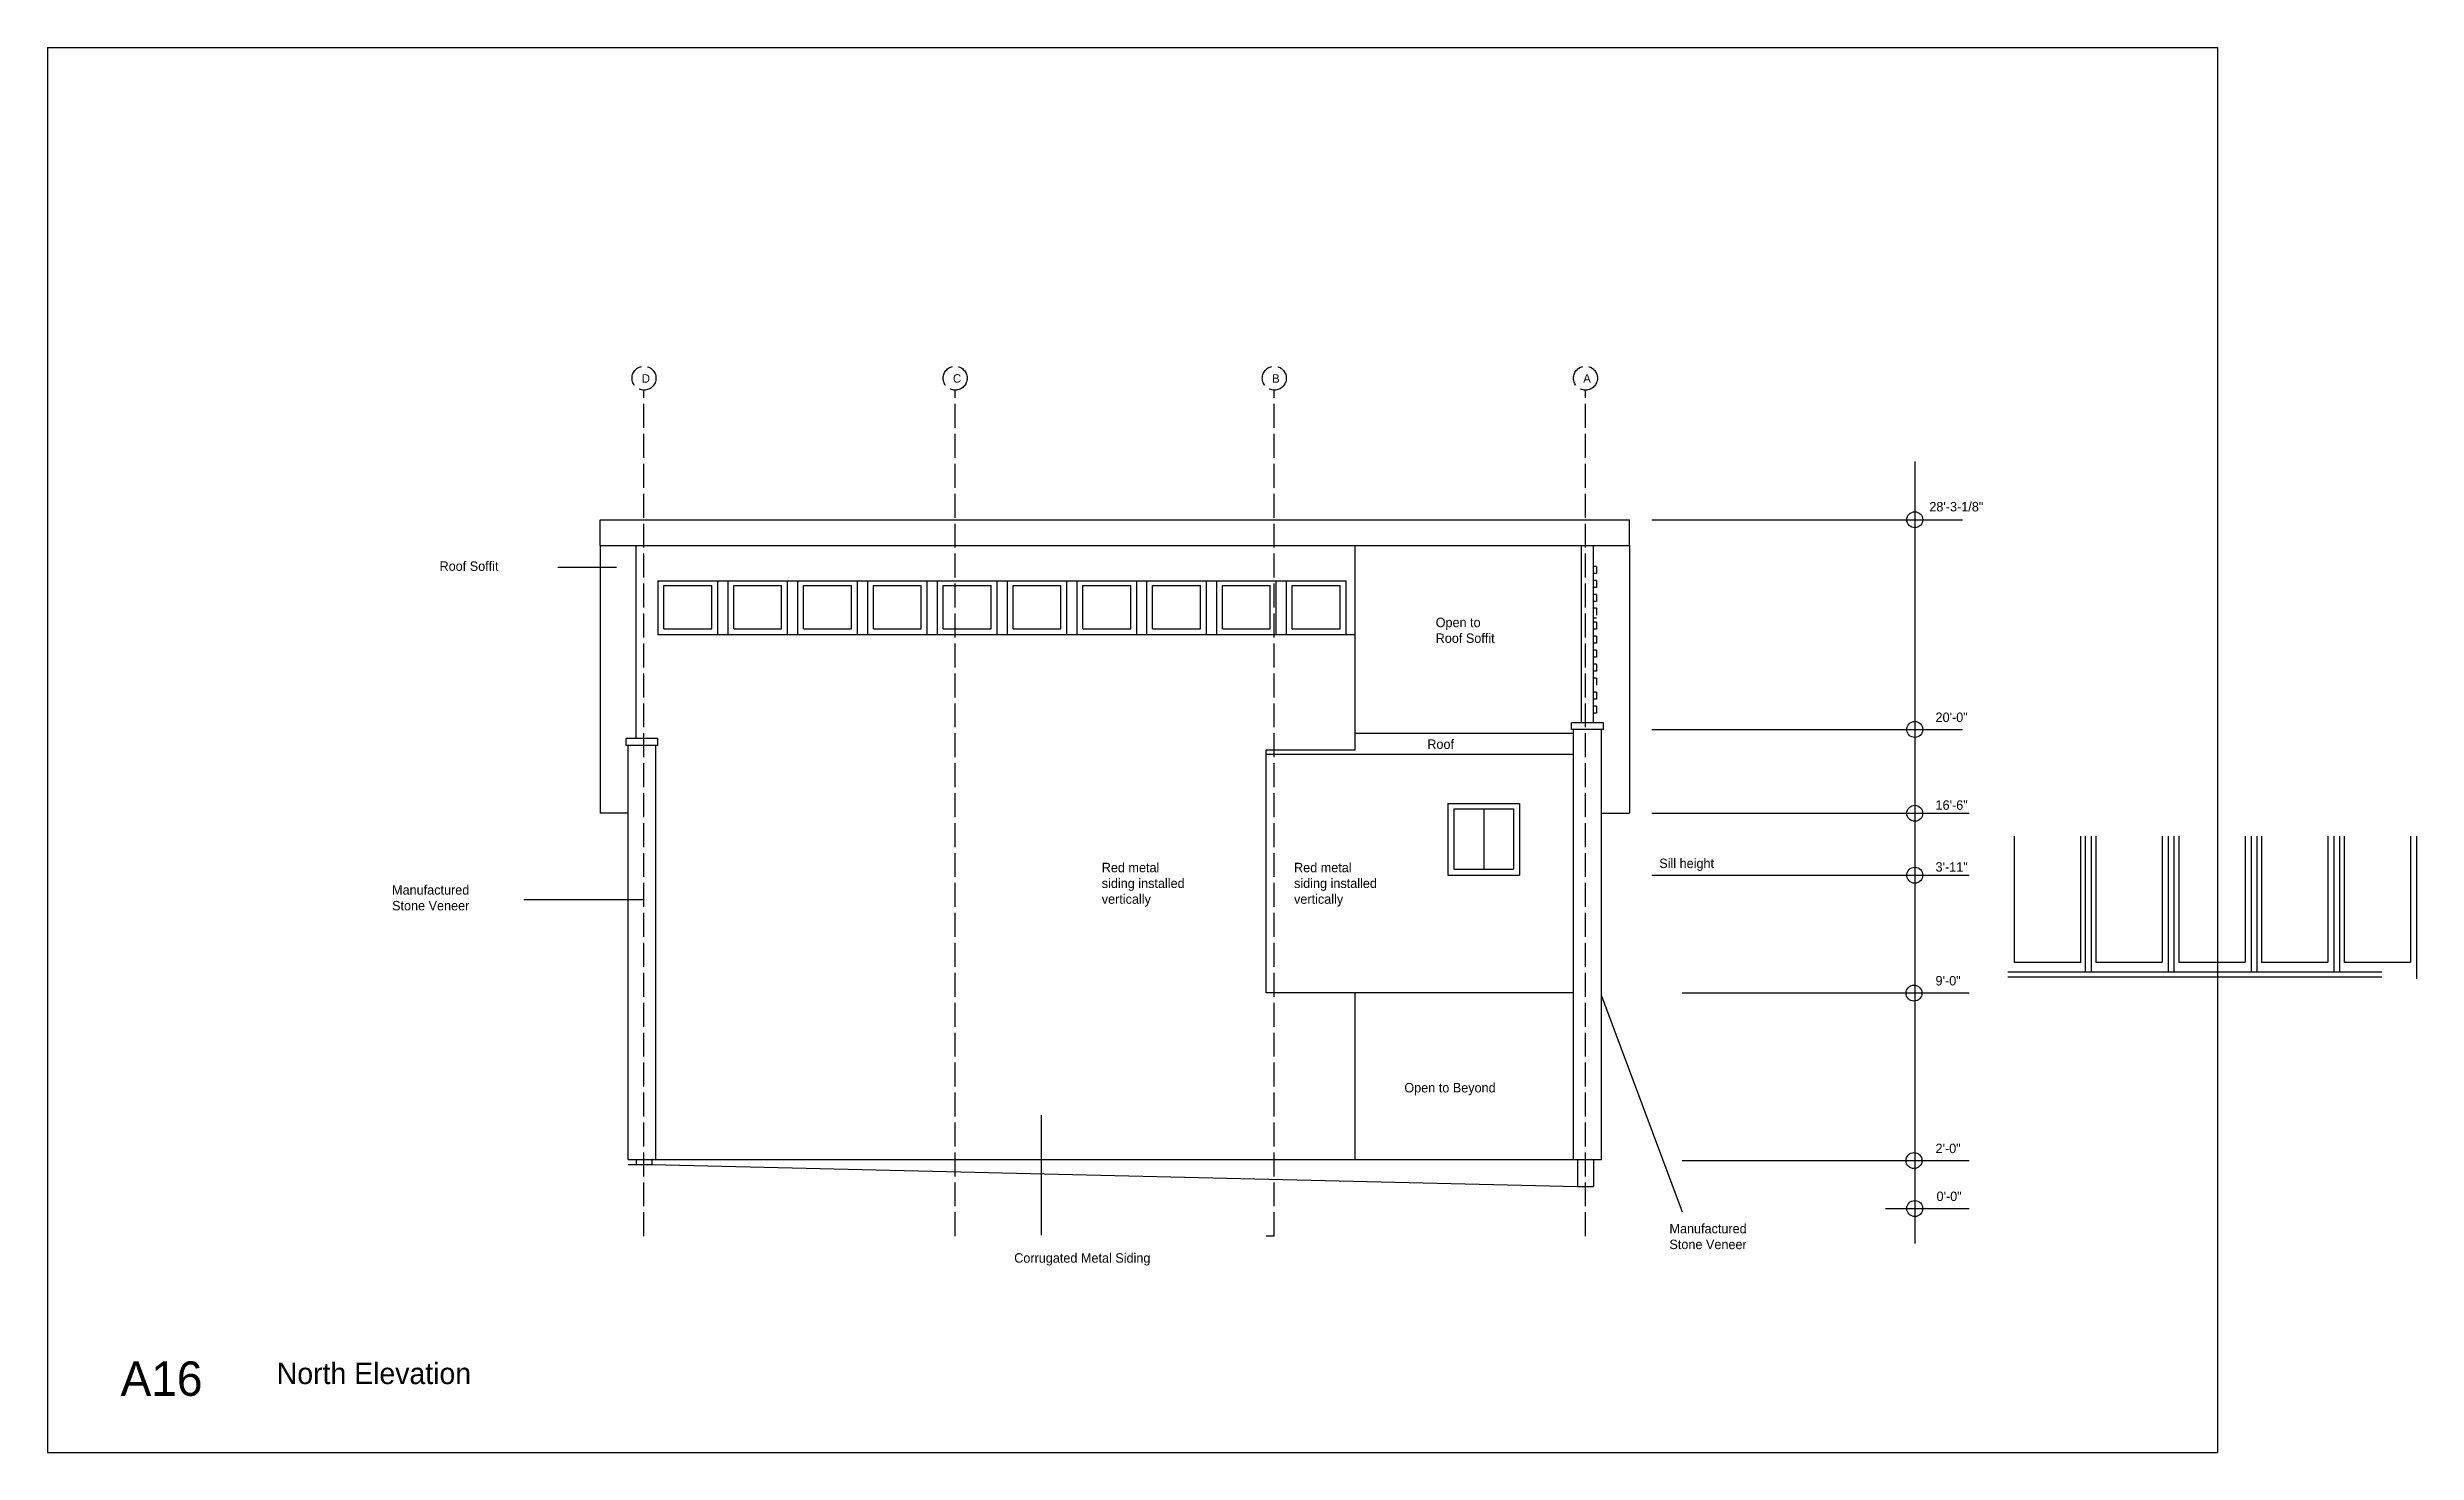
# Model space of a CAD drawing. Header units: inches. Extents: x -173 to 6951, y -1067 to 3486.
# Drawn here: x 5763 to 6951, y -1067 to -363 of the extents above; entities that cross this region are included whole.
import ezdxf

# ---------------------------------------------------------------- set-up
doc = ezdxf.new("R2010")
doc.units = ezdxf.units.IN
doc.header["$MEASUREMENT"] = 0
doc.linetypes.add('ACAD_ISO02W100', pattern=[15, 12, -3])
for name, color, linetype in [('const', 7, 'Continuous'), ('e1', 7, 'Continuous'), ('e2', 251, 'Continuous'), ('grid', 252, 'ACAD_ISO02W100'), ('walls', 7, 'Continuous')]:
    doc.layers.add(name, color=color, linetype=linetype)

msp = doc.modelspace()

# ---------------------------------------------------------------- texts
at = {"layer": 'const', "attachment_point": 1}
for s, insert, char_height, width in [('D', (6061.3, -527.1), 4.26, 1625.197), ('C', (6217.3, -527.1), 4.26, 1625.197), ('B', (6377.3, -527.1), 4.26, 1625.197), ('A', (6533.3, -527.1), 4.26, 1625.197), ('28\'-3-1/8"', (6706.8, -591.1), 4.74, 1805.775), ('\\PRoof Soffit', (5959.9, -613), 4.736, 1805.775), ('Open to^JRoof Soffit', (6459.3, -649.1), 4.736, 1805.775), ('20\'-0"', (6709.9, -696.6), 4.74, 1805.775), ('Roof', (6455.1, -710.1), 4.74, 1805.775), ('16\'-6"', (6709.9, -740.6), 4.74, 1805.775), ('Red metal^Jsiding installed^Jvertically', (6291.9, -771.9), 4.736, 1805.775), ('Red metal^Jsiding installed^Jvertically', (6388.3, -771.9), 4.736, 1805.775), ('\\PSill height', (6571.4, -761.9), 4.736, 1805.775), ('3\'-11"', (6709.9, -771.6), 4.74, 1805.775), ('Manufactured^JStone Veneer', (5936.1, -783.1), 4.736, 1805.775), ('9\'-0"', (6709.9, -828.6), 4.74, 1805.775), ('Open to Beyond', (6443.6, -882.2), 4.736, 1805.775), ('2\'-0"', (6709.9, -912.6), 4.74, 1805.775), ('0\'-0"', (6710.4, -936.6), 4.74, 1805.775), ('Manufactured^JStone Veneer', (6576.5, -952.8), 4.736, 1805.775), ('Corrugated Metal Siding', (6248, -967.5), 4.736, 1805.775), ('A16', (5800, -1021.7), 17.26, 6582.049), ('North Elevation', (5878.3, -1022.4), 10.656, 4062.993)]:
    msp.add_mtext(s, dxfattribs=dict(at, insert=insert, char_height=char_height, width=width))

# ---------------------------------------------------------------- linework, layer by layer
for p, q in [((5763.3, -363.4), (5763.3, -1067.4)), ((5763.3, -363.4), (6851.3, -363.4)), ((6851.3, -363.4), (6851.3, -1067.4)), ((5763.3, -1067.4), (6851.3, -1067.4))]:
    msp.add_line(p, q)
at = {"layer": 'e1'}
for p, q in [((6040.4, -612.9), (6556.4, -612.9)), ((6418.9, -715.5), (6418.9, -612.9)), ((6048.7, -624), (6019.2, -624)), ((6053.4, -713.1), (6053.4, -709.7)), ((6069.4, -713.1), (6069.4, -709.7)), ((6528.4, -707.1), (6418.9, -707.1)), ((6527.4, -705.1), (6527.4, -701.7)), ((6543.4, -705.1), (6543.4, -701.7)), ((6374.4, -837.1), (6374.4, -715.5)), ((6418.9, -715.5), (6374.4, -715.5)), ((6528.4, -717.6), (6374.4, -717.6)), ((6528.4, -837.1), (6374.4, -837.1)), ((6418.9, -920.6), (6418.9, -837.1)), ((6066.4, -920.6), (6542.4, -920.6)), ((6378.4, -959), (6374.4, -959))]:
    msp.add_line(p, q, dxfattribs=at)
at = {"layer": 'e2'}
for p, q in [((6699.5, -570.8), (6699.5, -962.6)), ((6567.7, -600), (6723.4, -600)), ((6040.4, -612.9), (6040.4, -747.1)), ((6556.4, -612.9), (6556.4, -747.1)), ((6539.9, -623.4), (6538.4, -623.4)), ((6539.9, -626.9), (6538.4, -626.9)), ((6539.9, -623.4), (6539.9, -626.9)), ((6069.4, -630.6), (6069.4, -657.6)), ((6069.4, -630.6), (6414.4, -630.6)), ((6072.4, -654.6), (6072.4, -633)), ((6072.4, -633), (6096.4, -633)), ((6096.4, -654.6), (6096.4, -633)), ((6099.4, -657.6), (6099.4, -630.6)), ((6104.4, -630.6), (6104.4, -657.6)), ((6107.4, -654.6), (6107.4, -633)), ((6107.4, -633), (6131.4, -633)), ((6131.4, -654.6), (6131.4, -633)), ((6134.4, -657.6), (6134.4, -630.6)), ((6139.4, -630.6), (6139.4, -657.6)), ((6142.4, -654.6), (6142.4, -633)), ((6142.4, -633), (6166.4, -633)), ((6166.4, -654.6), (6166.4, -633)), ((6169.4, -657.6), (6169.4, -630.6)), ((6174.4, -630.6), (6174.4, -657.6)), ((6177.4, -654.6), (6177.4, -633)), ((6177.4, -633), (6201.4, -633)), ((6201.4, -654.6), (6201.4, -633)), ((6204.4, -657.6), (6204.4, -630.6)), ((6209.4, -630.6), (6209.4, -657.6)), ((6212.4, -654.6), (6212.4, -633)), ((6212.4, -633), (6236.4, -633)), ((6236.4, -654.6), (6236.4, -633)), ((6239.4, -657.6), (6239.4, -630.6)), ((6244.4, -630.6), (6244.4, -657.6)), ((6247.4, -654.6), (6247.4, -633)), ((6247.4, -633), (6271.4, -633)), ((6271.4, -654.6), (6271.4, -633)), ((6274.4, -657.6), (6274.4, -630.6)), ((6279.4, -630.6), (6279.4, -657.6)), ((6282.4, -654.6), (6282.4, -633)), ((6282.4, -633), (6306.4, -633)), ((6306.4, -654.6), (6306.4, -633)), ((6309.4, -657.6), (6309.4, -630.6)), ((6314.4, -630.6), (6314.4, -657.6)), ((6317.4, -654.6), (6317.4, -633)), ((6317.4, -633), (6341.4, -633)), ((6341.4, -654.6), (6341.4, -633)), ((6344.4, -657.6), (6344.4, -630.6)), ((6349.4, -630.6), (6349.4, -657.6)), ((6352.4, -654.6), (6352.4, -633)), ((6352.4, -633), (6376.4, -633)), ((6376.4, -654.6), (6376.4, -633)), ((6379.4, -657.6), (6379.4, -630.6)), ((6384.4, -630.6), (6384.4, -657.6)), ((6387.4, -654.6), (6387.4, -633)), ((6387.4, -633), (6411.4, -633)), ((6411.4, -654.6), (6411.4, -633)), ((6414.4, -657.6), (6414.4, -630.6)), ((6539.9, -630.4), (6538.4, -630.4)), ((6539.9, -633.9), (6538.4, -633.9)), ((6539.9, -637.4), (6538.4, -637.4)), ((6539.9, -640.9), (6538.4, -640.9)), ((6539.9, -630.4), (6539.9, -633.9)), ((6539.9, -637.4), (6539.9, -640.9)), ((6539.9, -644.4), (6538.4, -644.4)), ((6539.9, -649.4), (6538.4, -649.4)), ((6539.9, -651.4), (6538.4, -651.4)), ((6539.9, -644.4), (6539.9, -647.9)), ((6539.9, -651.4), (6539.9, -654.9)), ((6418.9, -657.6), (6069.4, -657.6)), ((6072.4, -654.6), (6096.4, -654.6)), ((6107.4, -654.6), (6131.4, -654.6)), ((6142.4, -654.6), (6166.4, -654.6)), ((6177.4, -654.6), (6201.4, -654.6)), ((6212.4, -654.6), (6236.4, -654.6)), ((6247.4, -654.6), (6271.4, -654.6)), ((6282.4, -654.6), (6306.4, -654.6)), ((6317.4, -654.6), (6341.4, -654.6)), ((6352.4, -654.6), (6376.4, -654.6)), ((6387.4, -654.6), (6411.4, -654.6)), ((6539.9, -654.9), (6538.4, -654.9)), ((6539.9, -658.4), (6538.4, -658.4)), ((6539.9, -661.9), (6538.4, -661.9)), ((6539.9, -658.4), (6539.9, -661.9)), ((6539.9, -665.4), (6538.4, -665.4)), ((6539.9, -668.9), (6538.4, -668.9)), ((6539.9, -672.4), (6538.4, -672.4)), ((6539.9, -675.9), (6538.4, -675.9)), ((6539.9, -665.4), (6539.9, -668.9)), ((6539.9, -672.4), (6539.9, -675.9)), ((6539.9, -679.4), (6538.4, -679.4)), ((6539.9, -686.4), (6538.4, -686.4)), ((6539.9, -679.4), (6539.9, -682.9)), ((6539.9, -686.4), (6539.9, -689.9)), ((6539.9, -689.9), (6538.4, -689.9)), ((6539.9, -693.4), (6538.4, -693.4)), ((6539.9, -696.9), (6538.4, -696.9)), ((6539.9, -693.4), (6539.9, -696.9)), ((6567.7, -705.1), (6723.4, -705.1)), ((6054.4, -747.1), (6040.4, -747.1)), ((6465.4, -742.1), (6465.4, -778.1)), ((6465.4, -742.1), (6501.4, -742.1)), ((6468.4, -744.8), (6498.4, -744.8)), ((6468.4, -744.8), (6468.4, -775.1)), ((6483.4, -744.8), (6483.4, -775.1)), ((6498.4, -744.8), (6498.4, -775.1)), ((6501.4, -742.1), (6501.4, -778.1)), ((6542.4, -747.1), (6556.4, -747.1)), ((6567.7, -747.1), (6726.7, -747.1)), ((6749.4, -758.5), (6749.4, -821.7)), ((6782.6, -758.5), (6782.6, -821.9)), ((6785.1, -826.6), (6785.1, -758.5)), ((6788.1, -826.6), (6788.1, -758.5)), ((6790.3, -758.5), (6790.3, -821.9)), ((6823.6, -758.5), (6823.6, -821.7)), ((6826.6, -758.5), (6826.6, -826.6)), ((6829.6, -826.6), (6829.6, -758.5)), ((6831.8, -758.5), (6831.8, -821.9)), ((6865.1, -758.5), (6865.1, -821.7)), ((6868.1, -758.5), (6868.1, -826.6)), ((6871.1, -826.6), (6871.1, -758.5)), ((6873.3, -758.5), (6873.3, -821.9)), ((6906.6, -758.5), (6906.6, -821.7)), ((6909.6, -758.5), (6909.6, -826.6)), ((6912.6, -826.6), (6912.6, -758.5)), ((6914.8, -758.5), (6914.8, -821.9)), ((6948.1, -758.5), (6948.1, -821.7)), ((6951.1, -758.5), (6951.1, -830)), ((6465.4, -778.1), (6501.4, -778.1)), ((6468.4, -775.1), (6498.4, -775.1)), ((6567.7, -778.1), (6726.7, -778.1)), ((6002.1, -790.2), (6062.4, -790.2)), ((6746.1, -826.6), (6933.6, -826.6)), ((6746.1, -829.1), (6933.6, -829.1)), ((6749.4, -821.7), (6782.6, -821.7)), ((6790.3, -821.7), (6823.6, -821.7)), ((6831.8, -821.7), (6865.1, -821.7)), ((6873.3, -821.7), (6906.6, -821.7)), ((6914.8, -821.7), (6948.1, -821.7)), ((6542.4, -838.5), (6582.9, -946.8)), ((6582.9, -837.1), (6726.7, -837.1)), ((6582.9, -921.1), (6726.7, -921.1)), ((6684.8, -945.1), (6726.7, -945.1))]:
    msp.add_line(p, q, dxfattribs=at)
for centre in [(6699.5, -600), (6699.5, -705.1), (6699.5, -747.1), (6699.5, -778.1), (6699.1, -837.2), (6699.1, -921.1), (6699.5, -945.1)]:
    msp.add_circle(centre, 4, dxfattribs=at)
at = {"layer": 'grid'}
for p, q in [((6062.4, -959), (6062.4, -535.1)), ((6218.4, -959), (6218.4, -535.1)), ((6378.4, -959), (6378.4, -535.1)), ((6534.4, -959), (6534.4, -535.1))]:
    msp.add_line(p, q, dxfattribs=at)
for centre in [(6062.4, -529.1), (6218.4, -529.1), (6378.4, -529.1), (6534.4, -529.1)]:
    msp.add_circle(centre, 6, dxfattribs=at)
at = {"layer": 'walls'}
for p, q in [((6040.4, -600), (6556.4, -600)), ((6040.4, -612.9), (6040.4, -600)), ((6556.4, -612.9), (6556.4, -600)), ((6058.4, -709.7), (6058.4, -612.9)), ((6532.4, -701.7), (6532.4, -612.9)), ((6538.4, -701.7), (6538.4, -612.9)), ((6069.4, -709.7), (6053.4, -709.7)), ((6543.4, -701.7), (6527.4, -701.7)), ((6543.4, -705.1), (6527.4, -705.1)), ((6528.4, -920.6), (6528.4, -705.1)), ((6542.4, -920.6), (6542.4, -705.1)), ((6069.4, -713.1), (6053.4, -713.1)), ((6054.4, -920.6), (6054.4, -713.1)), ((6068.4, -920.6), (6068.4, -713.1)), ((6261.7, -958.4), (6261.7, -898.4)), ((6054.4, -920.6), (6066.4, -920.6)), ((6054.4, -923.1), (6066.4, -923.1)), ((6058.4, -920.6), (6058.4, -923.1)), ((6066.4, -920.6), (6066.4, -923.1)), ((6066.4, -923.1), (6530.4, -934.1)), ((6530.4, -920.6), (6530.4, -934.1)), ((6530.4, -920.6), (6538.4, -920.6)), ((6538.4, -920.6), (6538.4, -934.1)), ((6530.4, -934.1), (6538.4, -934.1))]:
    msp.add_line(p, q, dxfattribs=at)

msp.set_redraw_order([(e.dxf.handle, doc.entitydb.next_handle()) for e in msp.query("TEXT MTEXT ATTDEF DIMENSION ARC_DIMENSION")])  # texts and dimensions are drawn at this point

doc.saveas('drawing.dxf')
